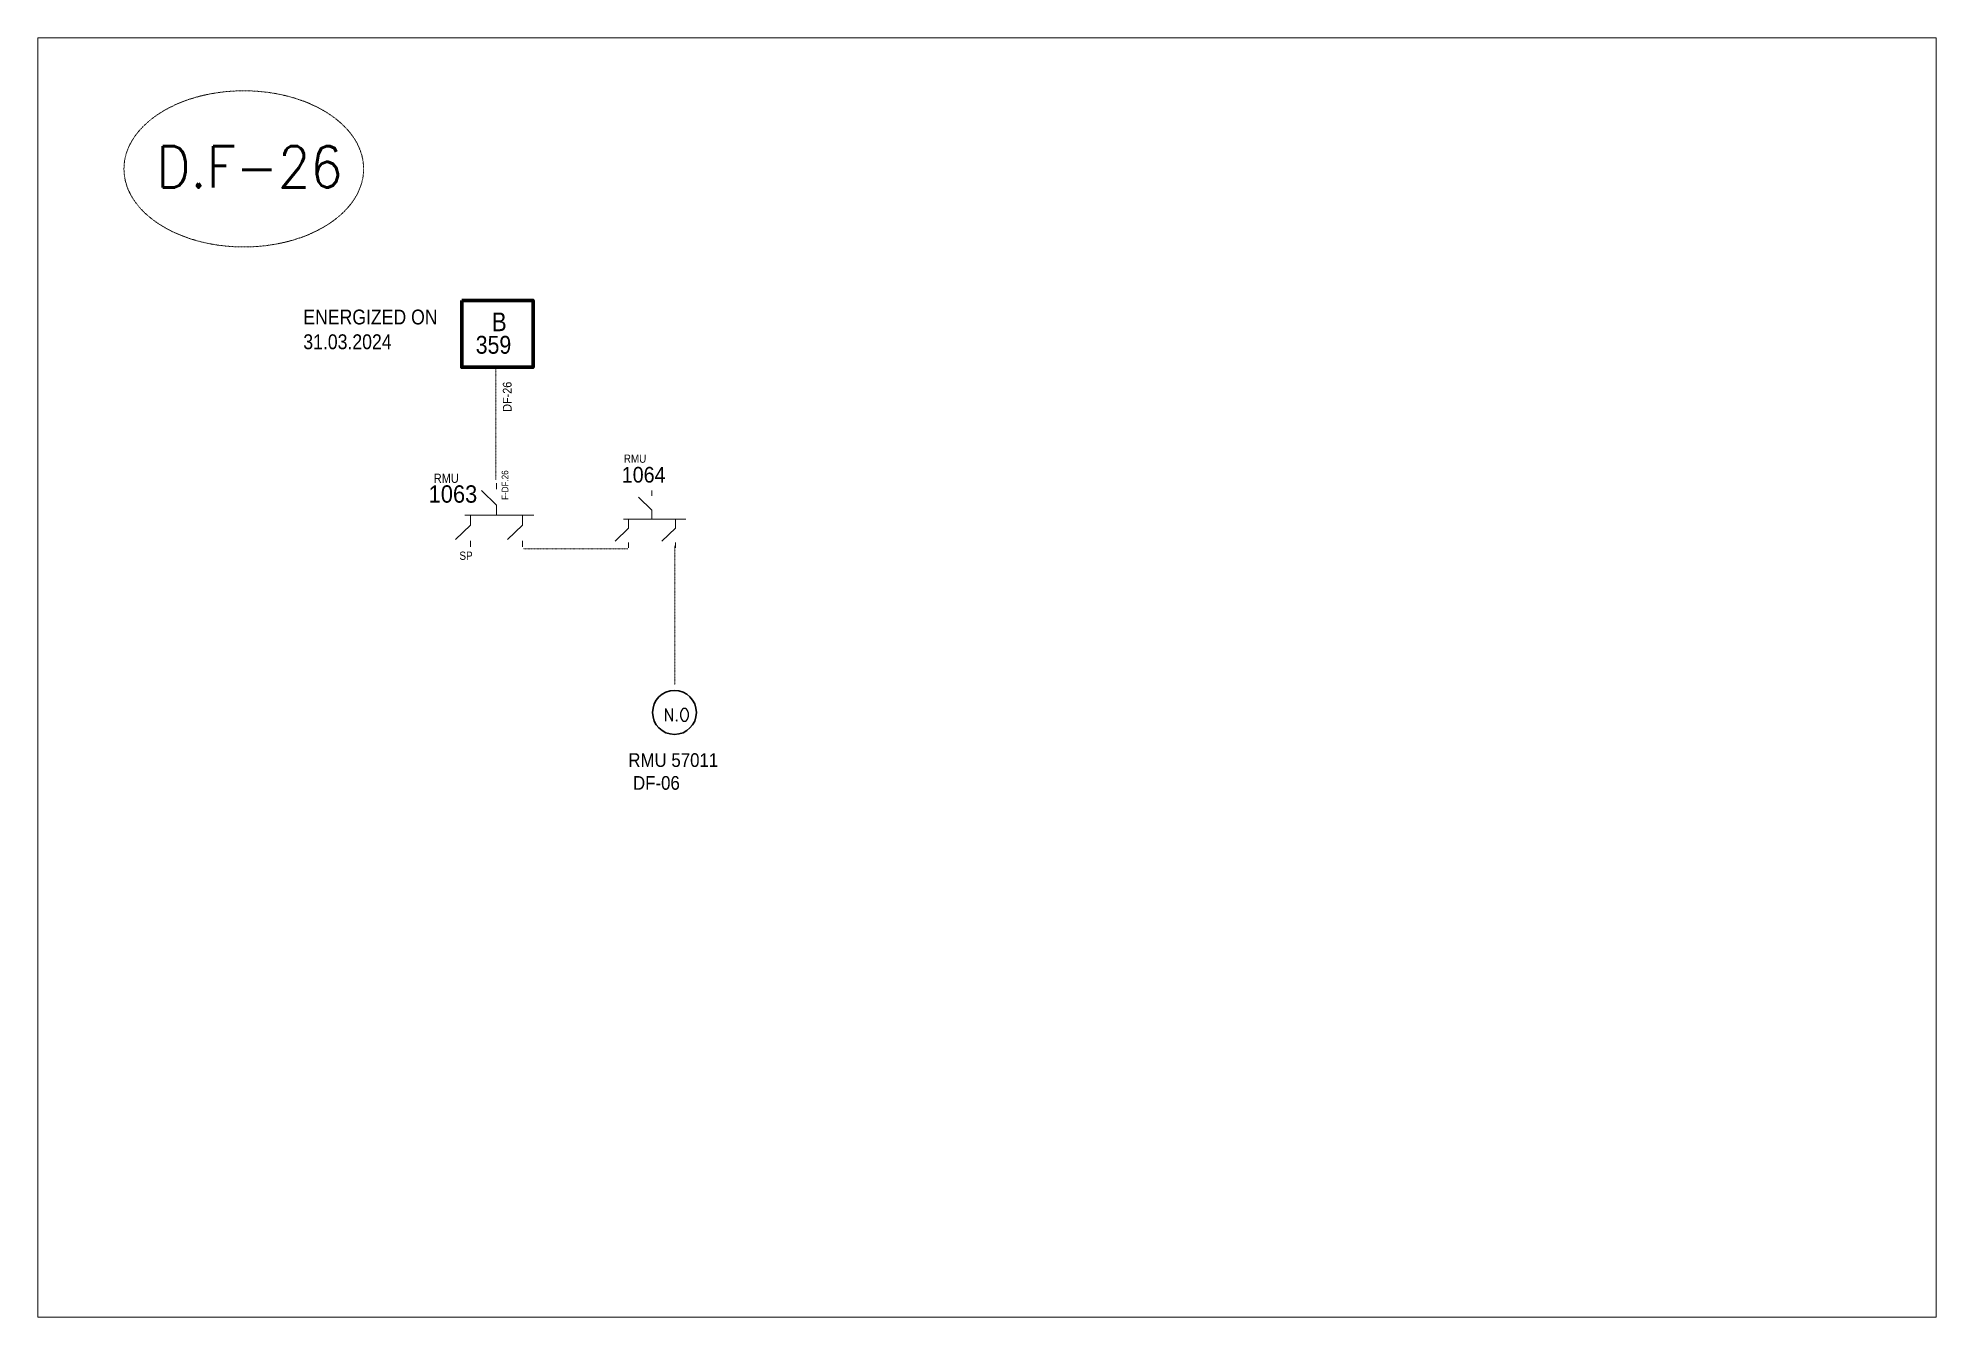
# Model space of a CAD drawing. Header units: metres. Extents: x 65984 to 144644, y -19036 to 23726.
# Drawn here: x 84303 to 85780, y -14234 to -13240 of the extents above; entities that cross this region are included whole.
import ezdxf
from ezdxf.enums import TextEntityAlignment as Align

# ---------------------------------------------------------------- set-up
doc = ezdxf.new("R2010")
doc.units = ezdxf.units.M
doc.header["$MEASUREMENT"] = 0
doc.linetypes.add('DGN Style 3', pattern=[0.013877, 0, -0.013877])
for name, color, linetype, lineweight in [('d_eos', 111, 'Continuous', 40), ('d_eos no', 121, 'Continuous', 40), ('d_tf no', 6, 'Continuous', 40), ('d_ug cable', 95, 'Continuous', 40), ('fedr no', 95, 'Continuous', 40), ('GRID STATION  04', 7, 'Continuous', 40), ('Level 37', 7, 'Continuous', 0), ('O H MAIN FEEDER', 4, 'Continuous', 100), ('SW N O', 114, 'Continuous', 30)]:
    doc.layers.add(name, color=color, linetype=linetype, lineweight=lineweight)
doc.styles.add('NASKHF', font='naskhf.shx', dxfattribs={"height": 8})
doc.styles.add('Style-Arial', font='arial.ttf')
doc.styles.add('Style-ENGINEERING', font='ENGINEERING.shx')
doc.styles.add('Style-msdefault', font='msdefault.shx')
doc.styles.add('Style-simplex', font='simplex.shx')
doc.styles.add('Style-STANDARD', font='STANDARD.shx')

msp = doc.modelspace()

# ---------------------------------------------------------------- texts
at = {"layer": 'd_eos no', "color": 7, "linetype": 'Continuous', "lineweight": 13, "style": 'Style-Arial', "width": 0.9}
for s, height, p in [('1064', 12.16, (84757.6, -13573.3)), ('1063', 13.51, (84607.4, -13587.6))]:
    msp.add_text(s, height=height, dxfattribs=at).set_placement(p, align=Align.TOP_LEFT)
at = {"layer": 'd_tf no', "color": 7, "linetype": 'Continuous', "lineweight": 40, "style": 'Style-ENGINEERING', "width": 0.921053}
msp.add_text('DF-26', height=6.81, rotation=90, dxfattribs=at).set_placement((84665.1, -13530.4), align=Align.TOP_LEFT)
at = {"layer": 'd_tf no', "color": 55, "linetype": 'Continuous', "lineweight": 40, "insert": (84762.7, -13795.9), "char_height": 10.641, "attachment_point": 1, "style": 'NASKHF'}
msp.add_mtext('\\FENGINEERING;\\H1x;\\W0.921053;RMU 57011\\P DF-06', dxfattribs=at)
at = {"layer": 'fedr no', "color": 6, "linetype": 'Continuous', "lineweight": 13, "style": 'Style-simplex', "width": 0.909091}
msp.add_text('D.F-26', height=32.32, dxfattribs=at).set_placement((84468.1, -13340), align=Align.MIDDLE_CENTER)
at = {"layer": 'GRID STATION  04', "color": 4, "linetype": 'Continuous', "lineweight": 70, "style": 'Style-msdefault', "width": 0.888889}
for s, height, p in [('B', 14.5, (84656.6, -13453.3)), ('359', 13.93, (84644, -13471.4))]:
    msp.add_text(s, height=height, dxfattribs=at).set_placement(p, align=Align.TOP_LEFT)
at = {"layer": 'GRID STATION  04', "color": 2, "linetype": 'Continuous', "lineweight": 70, "ltscale": 0.793734, "insert": (84509.9, -13451), "char_height": 11.54, "attachment_point": 1, "style": 'NASKHF'}
msp.add_mtext('\\Fmsdefault;\\H1x;\\W0.888889;ENERGIZED ON\\P31.03.2024', dxfattribs=at)
at = {"layer": 'Level 37', "color": 7, "linetype": 'Continuous', "lineweight": 13, "style": 'Style-msdefault', "width": 0.9}
for s, height, p in [('RMU', 6.37, (84759.2, -13563.7)), ('RMU', 7.08, (84611.4, -13578.6)), ('SP', 6.45, (84631.3, -13639.1))]:
    msp.add_text(s, height=height, dxfattribs=at).set_placement(p, align=Align.TOP_LEFT)
msp.add_text('F-DF.26', height=5.19, rotation=90, dxfattribs=at).set_placement((84664.2, -13598.9), align=Align.TOP_LEFT)

# ---------------------------------------------------------------- blocks, each defined once
blk = doc.blocks.new('*U3862')
at = {"layer": 'd_eos', "color": 7, "linetype": 'Continuous', "lineweight": 13, "ltscale": 0.909244}
for p, q in [((-12.95, 12.1), (-12.95, 14.93)), ((-12.95, 4.66), (-5.94, 11.45)), ((11.34, 12.1), (11.34, 14.92)), ((11.34, 4.66), (18.34, 11.45)), ((14.01, 0.01), (-18.32, 0.01)), ((-12.95, 0.01), (-12.95, 4.66)), ((-0.8, 0.01), (-0.8, -4.64)), ((11.34, 0.01), (11.34, 4.66)), ((-0.8, -4.64), (6.2, -11.44)), ((-0.8, -12.09), (-0.8, -14.91))]:
    blk.add_line(p, q, dxfattribs=at)
blk = doc.blocks.new('*U3863')
at = {"layer": 'd_eos', "color": 7, "linetype": 'Continuous', "lineweight": 13, "ltscale": 0.818319}
for p, q in [((-12.95, 12.1), (-12.95, 14.93)), ((-12.95, 4.66), (-5.94, 11.45)), ((11.34, 12.1), (11.34, 14.92)), ((11.34, 4.66), (18.34, 11.45)), ((14.01, 0.01), (-18.32, 0.01)), ((-12.95, 0.01), (-12.95, 4.66)), ((-0.8, 0.01), (-0.8, -4.64)), ((11.34, 0.01), (11.34, 4.66)), ((-0.8, -4.64), (6.2, -11.44)), ((-0.8, -12.09), (-0.8, -14.91))]:
    blk.add_line(p, q, dxfattribs=at)
blk = doc.blocks.new('*U3864')
at = {"layer": 'SW N O', "color": 3, "ltscale": 0.426762}
blk.add_circle((0, 0), 16.8, dxfattribs=at)
at = {"layer": 'SW N O', "color": 3, "insert": (1.7, -1.8), "char_height": 9.6, "attachment_point": 5, "line_spacing_factor": 0.6, "style": 'Style-STANDARD'}
blk.add_mtext('N.O', dxfattribs=at)

# ---------------------------------------------------------------- linework, layer by layer
at = {"layer": 'd_ug cable', "color": 4, "linetype": 'DGN Style 3', "lineweight": 13}
for p, q in [((84762.4, -13636.9), (84680.8, -13636.9)), ((84798.9, -13634.4), (84798.9, -13742.7))]:
    msp.add_line(p, q, dxfattribs=at)
at = {"layer": 'd_ug cable', "color": 4, "linetype": 'DGN Style 3', "lineweight": 13, "flags": 128}
msp.add_lwpolyline([(84659.7, -13496.1), (84659.7, -13583.4)], dxfattribs=at)
at = {"layer": 'fedr no', "color": 82, "linetype": 'DGN Style 3', "lineweight": 13, "true_color": 0x1dc70e}
msp.add_ellipse((84463.6, -13341.6), major_axis=(93.2, 0), ratio=0.651175, dxfattribs=at)
at = {"layer": 'GRID STATION  04', "color": 4, "linetype": 'Continuous', "lineweight": 70, "ltscale": 1.093328, "flags": 128}
msp.add_lwpolyline([(84633.1, -13443.8), (84633.1, -13495.8), (84688.6, -13495.8), (84688.6, -13443.8)], close=True, dxfattribs=at)
at = {"layer": 'O H MAIN FEEDER', "color": 140, "lineweight": 13, "ltscale": 0.326916, "flags": 128}
msp.add_lwpolyline([(84303.5, -13239.8), (85779.9, -13239.8), (85779.9, -14234.2), (84303.5, -14234.2)], close=True, dxfattribs=at)

# ---------------------------------------------------------------- block references
at = {"layer": 'd_eos', "color": 7, "linetype": 'Continuous', "lineweight": 13, "ltscale": 0.909244, "xscale": 1.665012301006599, "yscale": 1.665012301006599, "zscale": 1.665012301006599, "rotation": 180}
msp.add_blockref('*U3862', (84658.8, -13610.7), dxfattribs=at)
at = {"layer": 'd_eos', "color": 7, "linetype": 'Continuous', "lineweight": 13, "ltscale": 0.818319, "xscale": 1.498511070905939, "yscale": 1.498511070905939, "zscale": 1.498511070905939, "rotation": 179.9999999999999}
msp.add_blockref('*U3863', (84779.9, -13613.9), dxfattribs=at)
at = {"layer": 'SW N O', "color": 3, "xscale": 1.014908947765996, "yscale": 1.014908947765996, "zscale": 1.014908947765996}
msp.add_blockref('*U3864', (84798.6, -13764.2), dxfattribs=at)

msp.set_redraw_order([(e.dxf.handle, doc.entitydb.next_handle()) for e in msp.query("TEXT MTEXT ATTDEF DIMENSION ARC_DIMENSION")])  # texts and dimensions are drawn at this point

doc.saveas('drawing.dxf')
